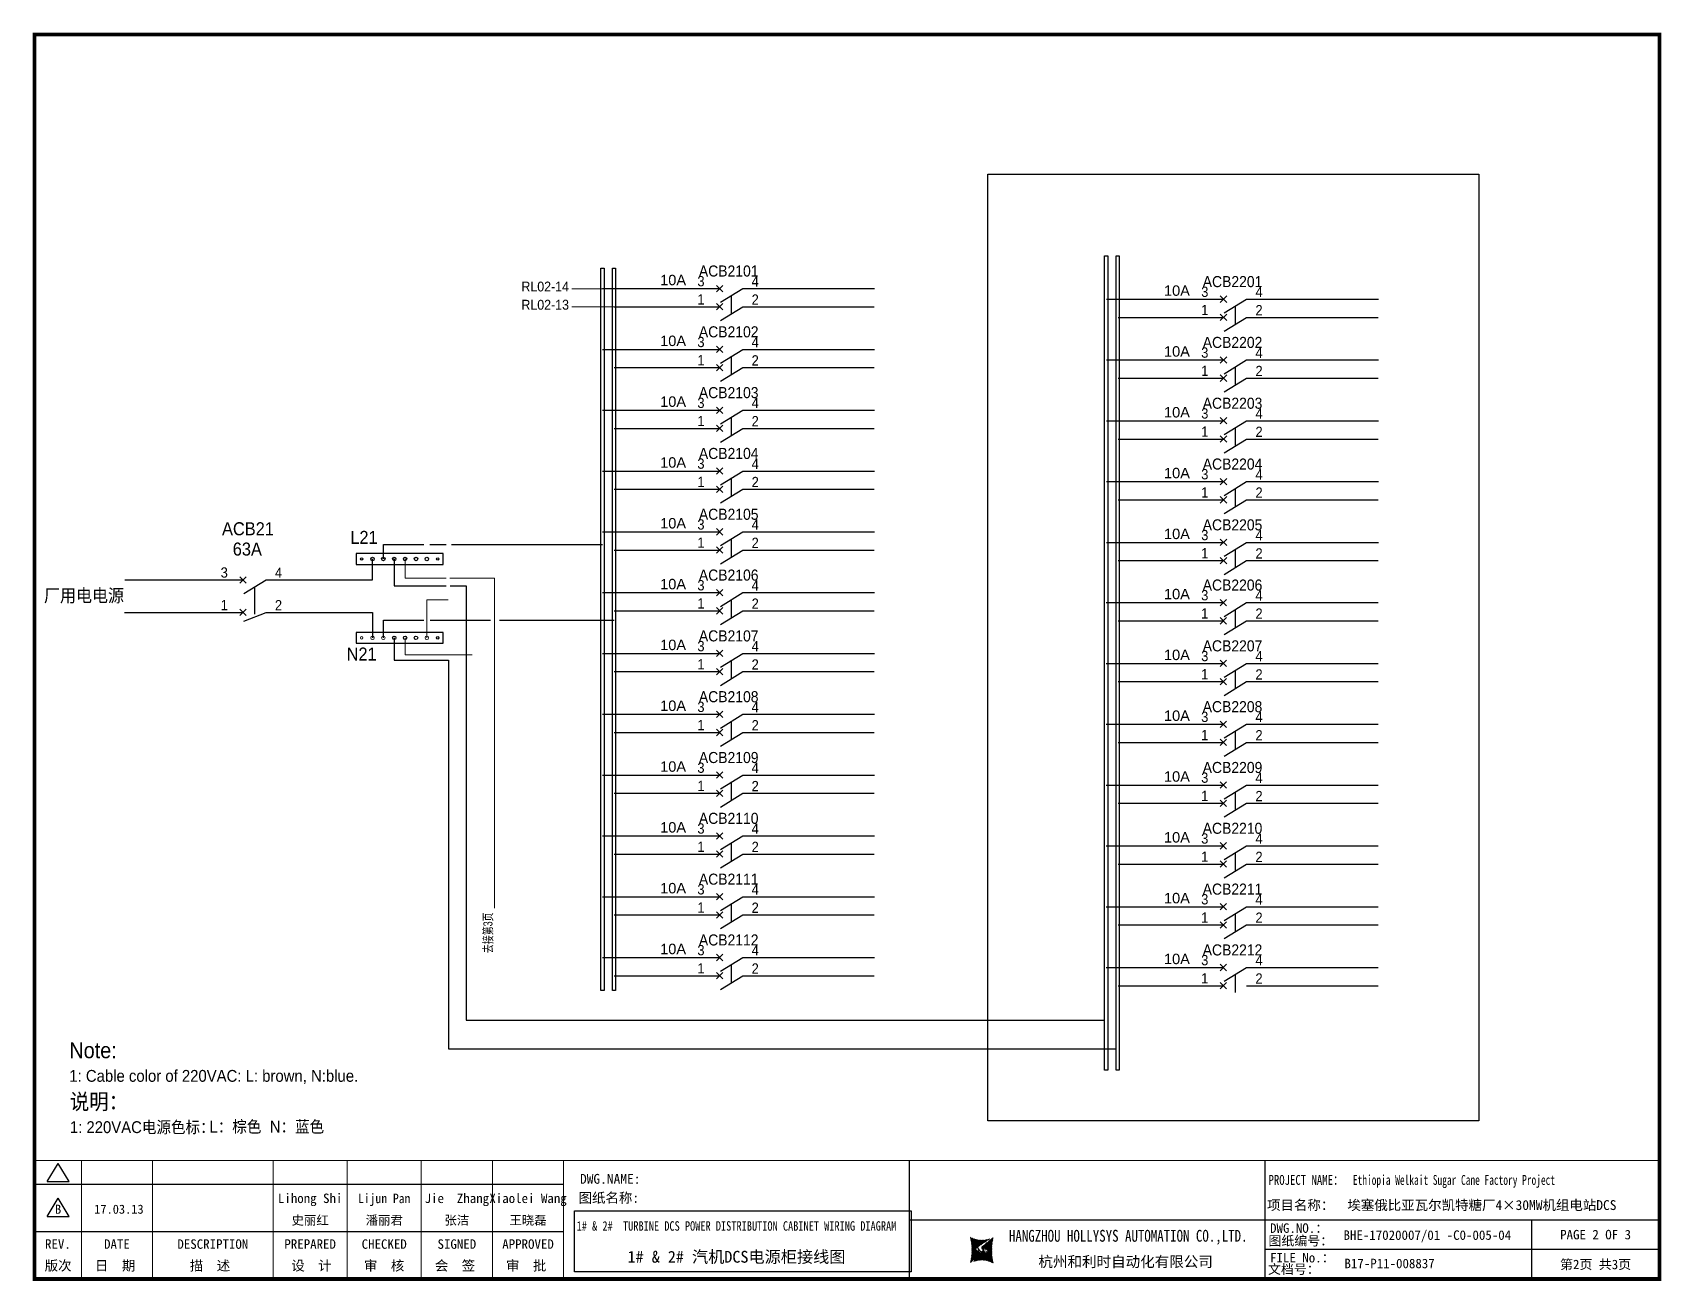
# Model space of a CAD drawing. Extents: x 81444 to 119867, y -54538 to -29386.
# Drawn here: x 96423 to 100548, y -54507 to -51344 of the extents above; entities that cross this region are included whole.
import ezdxf
from ezdxf.enums import TextEntityAlignment as Align
from ezdxf.lldxf.tags import DXFTag

# ---------------------------------------------------------------- set-up
doc = ezdxf.new("R2010")
doc.units = 0
doc.header["$LTSCALE"] = 100
doc.header["$MEASUREMENT"] = 0
for name, color, linetype in [('t', 1, 'Continuous'), ('标准图框及表格', 7, 'Continuous'), ('空气开关', 7, 'Continuous')]:
    doc.layers.add(name, color=color, linetype=linetype)
doc.layers.add('细实线', color=7, linetype='Continuous', lineweight=20)
doc.styles.add('HZ', font='arial.ttf', dxfattribs={"width": 0.7})
doc.styles.get("Standard").update_dxf_attribs({"font": ''})
doc.styles.get('Standard').set_extended_font_data('SimSun')
tags = doc.linetypes.add('CENTER', pattern=[2, 1.25, -0.25, 0.25, -0.25]).pattern_tags.tags
tags[10:11] = [DXFTag(74, 4), DXFTag(75, 0), DXFTag(340, '0'), DXFTag(46, 1.0), DXFTag(50, 0.0), DXFTag(44, 0.0), DXFTag(45, 0.0)]
tags[8:9] = [DXFTag(74, 4), DXFTag(75, 0), DXFTag(340, '0'), DXFTag(46, 1.0), DXFTag(50, 0.0), DXFTag(44, 0.0), DXFTag(45, 0.0)]
tags[6:7] = [DXFTag(74, 4), DXFTag(75, 0), DXFTag(340, '0'), DXFTag(46, 1.0), DXFTag(50, 0.0), DXFTag(44, 0.0), DXFTag(45, 0.0)]
tags[4:5] = [DXFTag(74, 4), DXFTag(75, 0), DXFTag(340, '0'), DXFTag(46, 1.0), DXFTag(50, 0.0), DXFTag(44, 0.0), DXFTag(45, 0.0)]
pattern_1 = [(45, (0, 0), (-0.736262898216564, 0.7362628982165641), [])]

msp = doc.modelspace()

# ---------------------------------------------------------------- texts
at = {"style": 'HZ', "width": 0.9}
for s, p in [('ACB21', (96902.68459232103, -52617.28011595265)), ('63A', (96929.8911169439, -52668.71289504924)), ('L21', (97227.64269745337, -52639.11289904411)), ('厂用电电源', (96451.82484518531, -52786.35207258979)), ('N21', (97218.24656045336, -52934.56920693069))]:
    msp.add_text(s, height=33, dxfattribs=at).set_placement(p)
at = {"style": 'HZ', "width": 0.7}
msp.add_text('去接第3页', height=23.1, rotation=90, dxfattribs=at).set_placement((97587.68064755974, -53675.5198584508))
at = {"color": 3, "style": 'HZ', "width": 0.9}
for s, height, p in [('Note:', 40, (96515.96252602458, -53941.52920007092)), ('1: Cable color of 220VAC: L: brown, N:blue.', 30, (96515.96252602458, -54001.27463635834)), ('说明：', 40, (96517.37997460642, -54071.41336424695)), ('说明：', 40, (96517.37997460642, -54071.41336424695)), ('1: 220VAC电源色标：', 30, (96517.37997460642, -54131.15880053438)), ('L：棕色', 30, (96871.03630746031, -54129.72717817561)), ('N：蓝色', 30, (97023.65377634813, -54129.7273407265))]:
    msp.add_text(s, height=height, dxfattribs=at).set_placement(p)
at = {"layer": '空气开关', "style": 'HZ', "width": 0.9}
for s, p in [('3', (98106.56696581455, -51986.89370972939)), ('4', (98243.97946539694, -51987.35187416232)), ('1', (98106.56696581455, -52033.00534516089)), ('2', (98243.97946539694, -52033.46350959382)), ('3', (99382.60762713755, -52013.7322673395)), ('4', (99520.02012671994, -52014.19043177243)), ('1', (99382.60762713755, -52059.843902771)), ('2', (99520.02012671994, -52060.30206720393)), ('3', (98106.56696581455, -52140.89370972939)), ('4', (98243.97946539694, -52141.35187416232)), ('3', (99382.60762713755, -52167.7322673395)), ('4', (99520.02012671994, -52168.19043177243)), ('1', (98106.56696581455, -52187.00534516089)), ('2', (98243.97946539694, -52187.46350959382)), ('1', (99382.60762713755, -52213.843902771)), ('2', (99520.02012671994, -52214.30206720393)), ('3', (98106.56696581455, -52294.89370972939)), ('4', (98243.97946539694, -52295.35187416232)), ('3', (99382.60762713755, -52321.7322673395)), ('4', (99520.02012671994, -52322.19043177243)), ('1', (98106.56696581455, -52341.00534516089)), ('2', (98243.97946539694, -52341.46350959382)), ('1', (99382.60762713755, -52367.843902771)), ('2', (99520.02012671994, -52368.30206720393)), ('3', (98106.56696581455, -52448.89370972939)), ('4', (98243.97946539694, -52449.35187416232)), ('1', (98106.56696581455, -52495.00534516089)), ('2', (98243.97946539694, -52495.46350959382)), ('3', (99382.60762713755, -52475.7322673395)), ('4', (99520.02012671994, -52476.19043177243)), ('1', (99382.60762713755, -52521.843902771)), ('2', (99520.02012671994, -52522.30206720393)), ('3', (98106.56696581455, -52602.89370972939)), ('4', (98243.97946539694, -52603.35187416232)), ('1', (98106.56696581455, -52649.00534516089)), ('2', (98243.97946539694, -52649.46350959382)), ('3', (99382.60762713755, -52629.7322673395)), ('4', (99520.02012671994, -52630.19043177243)), ('1', (99382.60762713755, -52675.843902771)), ('2', (99520.02012671994, -52676.30206720393)), ('3', (96899.27731614937, -52724.60973217282)), ('4', (97036.68981573176, -52725.06789660575)), ('3', (98106.56696581455, -52756.89370972939)), ('4', (98243.97946539694, -52757.35187416232)), ('3', (99382.52872692392, -52782.12044193772)), ('4', (99519.94122650631, -52782.57860637065)), ('1', (96899.27731614937, -52807.02136760431)), ('2', (97036.68981573176, -52807.47953203724)), ('1', (98106.56696581455, -52803.00534516089)), ('2', (98243.97946539694, -52803.46350959382)), ('1', (99382.52872692392, -52828.23207736923)), ('2', (99519.94122650631, -52828.69024180216)), ('3', (98106.56696581455, -52910.89370972942)), ('4', (98243.97946539694, -52911.35187416232)), ('3', (99382.52872692392, -52936.12044193774)), ('4', (99519.94122650631, -52936.57860637065)), ('1', (98106.56696581455, -52957.00534516089)), ('2', (98243.97946539694, -52957.46350959382)), ('1', (99382.52872692392, -52982.23207736923)), ('2', (99519.94122650631, -52982.69024180216)), ('3', (98106.56696581455, -53064.89370972942)), ('4', (98243.97946539694, -53065.35187416232)), ('1', (98106.56696581455, -53111.00534516089)), ('2', (98243.97946539694, -53111.46350959382)), ('3', (99382.52872692392, -53090.12044193774)), ('4', (99519.94122650631, -53090.57860637065)), ('1', (99382.52872692392, -53136.23207736923)), ('2', (99519.94122650631, -53136.69024180216)), ('3', (98106.56696581455, -53218.89370972942)), ('4', (98243.97946539694, -53219.35187416232)), ('1', (98106.56696581455, -53265.00534516089)), ('2', (98243.97946539694, -53265.46350959382)), ('3', (99382.52872692392, -53244.12044193774)), ('4', (99519.94122650631, -53244.57860637065)), ('1', (99382.52872692392, -53290.23207736923)), ('2', (99519.94122650631, -53290.69024180216)), ('3', (98106.56696581455, -53372.89370972942)), ('4', (98243.97946539694, -53373.35187416232)), ('3', (99382.52872692392, -53398.12044193774)), ('4', (99519.94122650631, -53398.57860637065)), ('1', (98106.56696581455, -53419.00534516089)), ('2', (98243.97946539694, -53419.46350959382)), ('1', (99382.52872692392, -53444.23207736923)), ('2', (99519.94122650631, -53444.69024180216)), ('3', (98106.56696581455, -53526.89370972942)), ('4', (98243.97946539694, -53527.35187416232)), ('3', (99382.52872692392, -53552.12044193774)), ('4', (99519.94122650631, -53552.57860637065)), ('1', (98106.56696581455, -53573.00534516089)), ('2', (98243.97946539694, -53573.46350959382)), ('1', (99382.52872692392, -53598.23207736923)), ('2', (99519.94122650631, -53598.69024180216)), ('3', (98106.56696581455, -53680.89370972942)), ('4', (98243.97946539694, -53681.35187416232)), ('1', (98106.56696581455, -53727.00534516089)), ('2', (98243.97946539694, -53727.46350959382)), ('3', (99382.52872692392, -53706.12044193774)), ('4', (99519.94122650631, -53706.57860637065)), ('1', (99382.52872692392, -53752.23207736923)), ('2', (99519.94122650631, -53752.69024180216))]:
    msp.add_text(s, height=26.00961058081033, dxfattribs=at).set_placement(p)

# ---------------------------------------------------------------- blocks, each defined once
blk = doc.blocks.new('供电端子')
at = {"style": 'HZ', "width": 0.7}
blk.add_attdef('供电端子', (0, 0), '', height=17, dxfattribs=at)
blk = doc.blocks.new('图框')
at = {"layer": '标准图框及表格'}
h = blk.add_hatch(dxfattribs=at)
h.set_pattern_fill('ANSI31', color=5, scale=8.329863809039892, style=0)
h.set_pattern_definition(pattern_1)
edge = h.paths.add_edge_path()
edge.add_arc((2399.257256036391, -2998.153851416566), 55.18534773488954, 238.1092081981581, 291.6531626184834)
edge.add_line((2419.619937407027, -3049.445018414634), (2388.525499730735, -3070.242821799802))
edge.add_arc((2238.907377712399, -3078.328790578547), 135.3602868968974, 346.3915348661821, 374.2500326978034)
edge.add_line((2370.467593623529, -3110.177132109857), (2397.50623789792, -3087.85242802291))
edge.add_line((2391.339199201146, -3080.281448750429), (2396.143986595598, -3080.898839897796))
edge.add_spline(control_points=[(2397.470018868538, -3087.887634953957), (2398.35948137939, -3087.023080631327), (2399.970992452319, -3085.456697735681), (2399.869182150054, -3081.252294174519), (2397.426500162081, -3081.012803431273), (2396.121921064187, -3080.884897048199)], knot_values=[0, 0, 0, 0, 6.844331067525468, 12.40042740766005, 18.76924275352248, 18.76924275352248, 18.76924275352248, 18.76924275352248], weights=[1, 1, 1, 1, 1, 1], degree=3, periodic=0)
edge.add_spline(control_points=[(2388.515363058686, -3070.265433304907), (2387.789374929038, -3070.86905758363), (2386.478198365832, -3071.959237952229), (2385.544096281083, -3073.38263759949), (2385.127199159644, -3074.017912079413)], knot_values=[0, 0, 0, 0, 5.253673658024614, 9.488438564008057, 9.488438564008057, 9.488438564008057, 9.488438564008057], weights=[1, 1, 1, 1, 1], degree=3, periodic=0)
edge.add_spline(control_points=[(2386.272665588534, -3072.281716856574), (2385.721471206634, -3072.905523096015), (2384.632427465753, -3074.386714445929), (2384.912828655535, -3077.72895088909), (2387.858851342782, -3079.895552619193), (2390.185443934519, -3080.145534927004), (2391.314573401905, -3080.266855002868)], knot_values=[10.66597461496156, 10.66597461496156, 10.66597461496156, 10.66597461496156, 18.97770399508879, 28.89455822145742, 41.119553648298, 52.64692538081317, 52.64692538081317, 52.64692538081317, 52.64692538081317], weights=[1, 1, 1, 1, 1, 1, 1], degree=3, periodic=0)
h = blk.add_hatch(dxfattribs=at)
h.set_pattern_fill('ANSI31', color=3, scale=8.329863809039892, style=0)
h.set_pattern_definition(pattern_1)
edge = h.paths.add_edge_path()
edge.add_line((2402.469732125144, -3075.776359090531), (2407.706041465404, -3076.440586092609))
edge.add_spline(control_points=[(2401.044493204623, -3068.769946203269), (2400.155030693568, -3069.634500525768), (2398.543519620813, -3071.200883421574), (2398.645329922932, -3075.40528698259), (2401.088011911052, -3075.644777725895), (2402.392591008975, -3075.772684108895)], knot_values=[0, 0, 0, 0, 6.844331067526932, 12.40042740766158, 18.76924275352342, 18.76924275352342, 18.76924275352342, 18.76924275352342], weights=[1, 1, 1, 1, 1, 1], degree=3, periodic=0)
edge.add_line((2428.046918449632, -3046.480449047325), (2401.008274175249, -3068.805153134272))
edge.add_spline(control_points=[(2412.625169549749, -3083.918607966574), (2413.015644598316, -3083.422785431954), (2413.86377905187, -3082.052674005965), (2413.601683417044, -3078.928630268005), (2410.655660730175, -3076.762028538062), (2408.329068138031, -3076.512046230251), (2407.199938671052, -3076.390726154226)], knot_values=[12.65408913243743, 12.65408913243743, 12.65408913243743, 12.65408913243743, 18.97770399508879, 28.89455822145742, 41.119553648298, 52.64692538081317, 52.64692538081317, 52.64692538081317, 52.64692538081317], weights=[1, 1, 1, 1, 1, 1, 1], degree=3, periodic=0)
edge.add_line((2411.626283690712, -3084.975693399283), (2412.781242849298, -3083.732051979769))
edge.add_line((2410.021343801694, -3086.399138189481), (2411.626283690712, -3084.975693399414))
edge.add_line((2378.894574665755, -3107.212562742519), (2409.989012342048, -3086.414759357351))
edge.add_arc((2399.257256036391, -3158.503729740543), 55.18534773488965, 58.10920819815809, 111.6531626184834)
edge.add_arc((2559.607134360383, -3078.328790578547), 135.360286896897, 166.3915348661823, 194.2500326978024)
at = {"color": 7}
for p, q in [((2215.642035047145, -2851.581424744189), (2215.642035047145, -3151.581424744189)), ((3115.642035047145, -2851.581424744189), (3115.642035047145, -3151.581424744189)), ((0, -2911.581424744189), (1340.158172602998, -2911.581424744189)), ((2215.642035047145, -3001.581424744189), (3115.642035047145, -3001.581424744189)), ((3115.642035047145, -3001.581424744189), (4115.642035047145, -3001.581424744189)), ((3791.785572043125, -3001.581424744189), (3791.785572043125, -3151.581424744189)), ((0, -3031.581424744189), (1340.158172602998, -3031.581424744189)), ((4115.642035047145, -3076.581424744189), (3115.642035047145, -3076.581424744189))]:
    blk.add_line(p, q, dxfattribs=at)
at = {"color": 7, "const_width": 3}
blk.add_lwpolyline([(4115.642035047145, -2851.581424744189), (0, -2851.581424744189)], dxfattribs=at)
at = {"layer": 't', "color": 7}
for p, q in [((31.94938321653171, -2904.992613363662), (59.89920926059131, -2859.122325316828)), ((87.8490353046218, -2904.992613363662), (59.89920926059131, -2859.122325316828)), ((31.94938321653171, -2904.992613363662), (87.8490353046218, -2904.992613363662)), ((31.94938321653171, -2992.977239491032), (59.89920926059131, -2947.106951444141)), ((87.8490353046218, -2992.977239491032), (59.89920926059131, -2947.106951444141)), ((31.94938321653171, -2992.977239491032), (87.8490353046218, -2992.977239491032))]:
    blk.add_line(p, q, dxfattribs=at)
at = {"layer": 't', "color": 7, "const_width": 9.61519705431492}
blk.add_lwpolyline([(4115.642035047145, -3151.581424744189), (4115.642035047145, 0), (0, 0), (0, -3151.581424744189)], close=True, dxfattribs=at)
at = {"layer": 't', "color": 7, "const_width": 2.40379926357873}
for points in [[(118.7653193609731, -2852.783324375967), (118.7653193609731, -3151.581424744189)], [(299.0502641293569, -2852.783324375967), (299.0502641293569, -3151.581424744189)], [(604.3883150879992, -2852.783324375967), (604.3883150879992, -3156.41304604568)], [(791.9882990770857, -2852.783324375967), (791.9882990770857, -3156.41304604568)], [(979.588283066143, -2852.783324375967), (979.588283066143, -3156.41304604568)], [(1159.873227834585, -2852.783324375967), (1159.873227834585, -3156.41304604568)], [(1340.158172602998, -2852.783324375967), (1340.158172602998, -3156.41304604568)]]:
    blk.add_lwpolyline(points, dxfattribs=at)
at = {"color": 7, "linetype": 'CENTER'}
for s, height, p in [('图纸编号：', 24, (3125.2212882557, -3066.664538382978)), ('杭州和利时自动化有限公司', 27, (2542.549152440595, -3121.114498389041)), ('文档号：', 24, (3124.032392707933, -3138.728717091954))]:
    blk.add_text(s, height=height, dxfattribs=at).set_placement(p)
at = {"color": 7, "flags": 8}
for tag, p, height in [('DWG.NAME:', (1381.636459220965, -2910.37952511241), 25), ('PROJECTNAME:', (3125.480185663539, -2912.807924402037), 24), ('PROJECTNAME：', (3339.10867075545, -2913.108539231762), 25), ('DWG.NO.:', (3128.186172261583, -3030.402470643486), 24), ('图纸编号', (3315.362718925957, -3052.404678158069), 24), ('FILENO.:', (3128.672545599984, -3106.104124450346), 24), ('文档号', (3317.726365529132, -3124.132485953713), 24)]:
    blk.add_attdef(tag, p, '', height=height, dxfattribs=at)
for tag, height, p in [('A', 23, (59.89920926059131, -2974.881554149018)), ('设计时间', 23, (213.8658221408186, -2974.881554149018)), ('RENLIU', 24, (698.1883070825425, -2950.380597809435)), ('SHUFENWANG', 24, (885.7882910716289, -2950.380597809435)), ('FANGHOU', 24, (1069.730755450379, -2950.380597809435)), ('DANDANLI', 24, (1250.015700218792, -2950.380597809435)), ('刘仁', 23, (698.1883070825425, -3002.188376027443)), ('王姝芬', 23, (885.7882910716289, -3002.188376027443)), ('侯方', 23, (1069.730755450379, -3002.188376027443)), ('李丹丹', 23, (1250.015700218792, -3002.188376027443)), ('#10STATIONONTROLCABINETCOVER', 30, (1777.900103825072, -3017.182374560078)), ('REV.', 24, (59.38265968048654, -3063.048954873535)), ('DATE', 24, (208.907791745165, -3063.048954873535)), ('DESCRIPTION', 24, (451.7192896086781, -3063.048954873535)), ('PREPARED', 24, (698.1883070825425, -3063.048954873535)), ('CHECKED', 24, (885.7882910716144, -3063.048954873535)), ('SIGNED', 24, (1069.730755450364, -3063.048954873535)), ('APPROVED', 24, (1250.015700218792, -3063.048954873535)), ('PAGEXOFX', 24, (3953.713803545135, -3039.081424744189)), ('图纸名称', 30, (1777.900103825072, -3094.695064044037)), ('第几页共几页', 24, (3953.713803545135, -3114.081424744189))]:
    blk.add_attdef(tag, text='', height=height, dxfattribs=at).set_placement(p, align=Align.MIDDLE)
for tag, p in [('图纸名称:', (1377.81237181677, -2965.923337057193)), ('项目名称：', (3121.562334825969, -2984.305160940257)), ('项目名称：', (3325.036680579346, -2984.305160940257))]:
    blk.add_attdef(tag, text='', height=25, dxfattribs=at).set_placement(p, align=Align.BOTTOM_LEFT)
at = {"color": 7, "width": 0.8, "flags": 8}
blk.add_attdef('HANGZHOUHOLLYSYSAUTOMATIONCO.,LTD.', text='', height=24, dxfattribs=at).set_placement((2770.082304289484, -3045.714803244191), align=Align.MIDDLE)
at = {"layer": 't', "color": 7}
for s, p in [('版次', (59.89920926059131, -3117.600441270843)), ('日  期', (204.1999693705875, -3117.600441270843)), ('描  述', (444.4895954714448, -3117.600441270843)), ('设  计', (701.4970341851513, -3117.600441270843)), ('审  核', (885.5947788425256, -3117.600441270843)), ('会  签', (1065.022933075787, -3117.600441270843)), ('审  批', (1245.3078778442, -3117.600441270843))]:
    blk.add_text(s, height=25, dxfattribs=at).set_placement(p, align=Align.MIDDLE_CENTER)
at = {"layer": '标准图框及表格', "color": 5, "style": 'HZ'}
for s, p in [('pgqh', (2373.884875617339, -3059.677228196226)), ('hollilas', (2374.051901626051, -3085.968484618272))]:
    blk.add_text(s, height=5.205656721233694, dxfattribs=at).set_placement(p)
at = {"layer": '标准图框及表格', "color": 3, "style": 'HZ'}
for s, height, p in [('auto', 8.676094535389492, (2400.907127263781, -3074.200036411981)), ('hollysys', 4.338047267694746, (2402.5381050141, -3099.731461394062))]:
    blk.add_text(s, height=height, dxfattribs=at).set_placement(p)

# ---------------------------------------------------------------- linework, layer by layer
at = {"color": 43}
for p, q in [((97866.31212036333, -51992.58867205161), (98162.97673399256, -51992.58867205161)), ((98221.53046530373, -51992.58867205161), (98555.22592744998, -51992.58867205161)), ((99142.35278168634, -52019.42722966172), (99439.01739531556, -52019.42722966172)), ((99497.57112662673, -52019.42722966172), (99831.26658877298, -52019.42722966172)), ((97866.31212036333, -52146.58867205161), (98162.97673399256, -52146.58867205161)), ((98221.53046530373, -52146.58867205161), (98555.22592744998, -52146.58867205161)), ((99142.35278168634, -52173.42722966172), (99439.01739531556, -52173.42722966172)), ((99497.57112662673, -52173.42722966172), (99831.26658877298, -52173.42722966172)), ((97866.31212036333, -52300.58867205161), (98162.97673399256, -52300.58867205161)), ((98221.53046530373, -52300.58867205161), (98555.22592744998, -52300.58867205161)), ((99142.35278168634, -52327.42722966172), (99439.01739531556, -52327.42722966172)), ((99497.57112662673, -52327.42722966172), (99831.26658877298, -52327.42722966172)), ((97866.31212036333, -52454.58867205161), (98162.97673399256, -52454.58867205161)), ((98221.53046530373, -52454.58867205161), (98555.22592744998, -52454.58867205161)), ((99142.35278168634, -52481.42722966172), (99439.01739531556, -52481.42722966172)), ((99497.57112662673, -52481.42722966172), (99831.26658877298, -52481.42722966172)), ((97866.31212036333, -52608.58867205161), (98162.97673399256, -52608.58867205161)), ((98221.53046530373, -52608.58867205161), (98555.22592744998, -52608.58867205161)), ((99142.35278168634, -52635.42722966172), (99439.01739531556, -52635.42722966172)), ((99497.57112662673, -52635.42722966172), (99831.26658877298, -52635.42722966172)), ((97283.86212036332, -52730.30469449504), (97283.86212036332, -52677.33867205161)), ((97311.36212036332, -52677.33867205161), (97311.36212036332, -52641.03867205162)), ((97311.36212036332, -52641.03867205162), (97414.21181286608, -52641.03867205162)), ((97338.86212036332, -52677.33867205161), (97338.86212036332, -52745.15734969416)), ((97429.40876109792, -52641.03867205162), (97470.3236217221, -52641.03867205162)), ((97483.57224325759, -52641.03867205162), (97866.31212036333, -52641.03867205162)), ((96656.27247069815, -52730.30469449504), (96955.68708432738, -52730.30469449504)), ((97014.24081563855, -52730.30469449504), (97283.86212036332, -52730.30469449504)), ((97338.86212036332, -52745.15734969416), (97470.3236217221, -52745.15734969416)), ((97480.8445858826, -52745.15734969416), (97520.91212036337, -52745.15734969416)), ((97520.91212036337, -52745.15734969416), (97520.91212036337, -53114.03867205162)), ((97866.31212036333, -52762.58867205161), (98162.97673399256, -52762.58867205161)), ((98221.53046530373, -52762.58867205161), (98555.22592744998, -52762.58867205161)), ((99142.27388147276, -52787.81540425994), (99438.93849510193, -52787.81540425994)), ((99497.49222641316, -52787.81540425994), (99831.18768855935, -52787.81540425994)), ((97866.31212036333, -52916.58867205161), (98162.97673399256, -52916.58867205161)), ((98221.53046530373, -52916.58867205161), (98555.22592744998, -52916.58867205161)), ((99142.27388147276, -52941.81540425994), (99438.93849510193, -52941.81540425994)), ((99497.49222641316, -52941.81540425994), (99831.18768855935, -52941.81540425994)), ((97866.31212036333, -53070.58867205161), (98162.97673399256, -53070.58867205161)), ((98221.53046530373, -53070.58867205161), (98555.22592744998, -53070.58867205161)), ((97520.91212036337, -53114.03867205162), (97520.91212036337, -53844.86141875543)), ((99142.27388147276, -53095.81540425994), (99438.93849510193, -53095.81540425994)), ((99497.49222641316, -53095.81540425994), (99831.18768855935, -53095.81540425994)), ((97866.31212036333, -53224.58867205161), (98162.97673399256, -53224.58867205161)), ((98221.53046530373, -53224.58867205161), (98555.22592744998, -53224.58867205161)), ((99142.27388147276, -53249.81540425994), (99438.93849510193, -53249.81540425994)), ((99497.49222641316, -53249.81540425994), (99831.18768855935, -53249.81540425994)), ((97866.31212036333, -53378.58867205161), (98162.97673399256, -53378.58867205161)), ((98221.53046530373, -53378.58867205161), (98555.22592744998, -53378.58867205161)), ((99142.27388147276, -53403.81540425994), (99438.93849510193, -53403.81540425994)), ((99497.49222641316, -53403.81540425994), (99831.18768855935, -53403.81540425994)), ((97866.31212036333, -53532.58867205161), (98162.97673399256, -53532.58867205161)), ((98221.53046530373, -53532.58867205161), (98555.22592744998, -53532.58867205161)), ((99142.27388147276, -53557.81540425994), (99438.93849510193, -53557.81540425994)), ((99497.49222641316, -53557.81540425994), (99831.18768855935, -53557.81540425994)), ((97866.31212036333, -53686.58867205161), (98162.97673399256, -53686.58867205161)), ((98221.53046530373, -53686.58867205161), (98555.22592744998, -53686.58867205161)), ((99142.27388147276, -53711.81540425994), (99438.93849510193, -53711.81540425994)), ((99497.49222641316, -53711.81540425994), (99831.18768855935, -53711.81540425994)), ((97520.91212036337, -53844.86141875543), (99137.95490565662, -53844.86141875543))]:
    msp.add_line(p, q, dxfattribs=at)
at = {"color": 6}
for p, q in [((98171.0686128399, -52000.68055089894), (98154.88485514522, -51984.49679320427)), ((98154.88485514522, -52000.68055089894), (98171.0686128399, -51984.49679320427)), ((98165.0587903676, -52027.37665822924), (98221.53046530373, -51992.58867205161)), ((99447.1092741629, -52027.51910850906), (99430.92551646823, -52011.33535081438)), ((99430.92551646823, -52027.51910850906), (99447.1092741629, -52011.33535081438)), ((99441.0994516906, -52054.21521583935), (99497.57112662673, -52019.42722966172)), ((98154.88485514522, -52046.79218633044), (98171.0686128399, -52030.60842863577)), ((98171.0686128399, -52046.79218633044), (98154.88485514522, -52030.60842863577)), ((98165.0587903676, -52073.48829366074), (98221.53046530373, -52038.70030748311)), ((99430.92551646823, -52073.63074394056), (99447.1092741629, -52057.44698624589)), ((99447.1092741629, -52073.63074394056), (99430.92551646823, -52057.44698624589)), ((99441.0994516906, -52100.32685127085), (99497.57112662673, -52065.53886509322)), ((98171.0686128399, -52154.68055089894), (98154.88485514522, -52138.49679320427)), ((98154.88485514522, -52154.68055089894), (98171.0686128399, -52138.49679320427)), ((98165.0587903676, -52181.37665822924), (98221.53046530373, -52146.58867205161)), ((99447.1092741629, -52181.51910850906), (99430.92551646823, -52165.33535081438)), ((99430.92551646823, -52181.51910850906), (99447.1092741629, -52165.33535081438)), ((99441.0994516906, -52208.21521583935), (99497.57112662673, -52173.42722966172)), ((98171.0686128399, -52200.79218633044), (98154.88485514522, -52184.60842863577)), ((98154.88485514522, -52200.79218633044), (98171.0686128399, -52184.60842863577)), ((98165.0587903676, -52227.48829366074), (98221.53046530373, -52192.70030748311)), ((99447.1092741629, -52227.63074394056), (99430.92551646823, -52211.44698624589)), ((99430.92551646823, -52227.63074394056), (99447.1092741629, -52211.44698624589)), ((99441.0994516906, -52254.32685127085), (99497.57112662673, -52219.53886509322)), ((98154.88485514522, -52308.68055089894), (98171.0686128399, -52292.49679320427)), ((98171.0686128399, -52308.68055089894), (98154.88485514522, -52292.49679320427)), ((98165.0587903676, -52335.37665822924), (98221.53046530373, -52300.58867205161)), ((98154.88485514522, -52354.79218633044), (98171.0686128399, -52338.60842863577)), ((98171.0686128399, -52354.79218633044), (98154.88485514522, -52338.60842863577)), ((98165.0587903676, -52381.48829366074), (98221.53046530373, -52346.70030748311)), ((99430.92551646823, -52335.51910850906), (99447.1092741629, -52319.33535081438)), ((99447.1092741629, -52335.51910850906), (99430.92551646823, -52319.33535081438)), ((99441.0994516906, -52362.21521583935), (99497.57112662673, -52327.42722966172)), ((99430.92551646823, -52381.63074394056), (99447.1092741629, -52365.44698624589)), ((99447.1092741629, -52381.63074394056), (99430.92551646823, -52365.44698624589)), ((99441.0994516906, -52408.32685127085), (99497.57112662673, -52373.53886509322)), ((98171.0686128399, -52462.68055089894), (98154.88485514522, -52446.49679320427)), ((98154.88485514522, -52462.68055089894), (98171.0686128399, -52446.49679320427)), ((98165.0587903676, -52489.37665822924), (98221.53046530373, -52454.58867205161)), ((98171.0686128399, -52508.79218633044), (98154.88485514522, -52492.60842863577)), ((98154.88485514522, -52508.79218633044), (98171.0686128399, -52492.60842863577)), ((98165.0587903676, -52535.48829366074), (98221.53046530373, -52500.70030748311)), ((99447.1092741629, -52489.51910850906), (99430.92551646823, -52473.33535081438)), ((99430.92551646823, -52489.51910850906), (99447.1092741629, -52473.33535081438)), ((99441.0994516906, -52516.21521583935), (99497.57112662673, -52481.42722966172)), ((99447.1092741629, -52535.63074394056), (99430.92551646823, -52519.44698624589)), ((99430.92551646823, -52535.63074394056), (99447.1092741629, -52519.44698624589)), ((99441.0994516906, -52562.32685127085), (99497.57112662673, -52527.53886509322)), ((98154.88485514522, -52616.68055089894), (98171.0686128399, -52600.49679320427)), ((98171.0686128399, -52616.68055089894), (98154.88485514522, -52600.49679320427)), ((98165.0587903676, -52643.37665822924), (98221.53046530373, -52608.58867205161)), ((99430.92551646823, -52643.51910850906), (99447.1092741629, -52627.33535081438)), ((99447.1092741629, -52643.51910850906), (99430.92551646823, -52627.33535081438)), ((99441.0994516906, -52670.21521583935), (99497.57112662673, -52635.42722966172)), ((98154.88485514522, -52662.79218633044), (98171.0686128399, -52646.60842863577)), ((98171.0686128399, -52662.79218633044), (98154.88485514522, -52646.60842863577)), ((98165.0587903676, -52689.48829366074), (98221.53046530373, -52654.70030748311)), ((99430.92551646823, -52689.63074394056), (99447.1092741629, -52673.44698624589)), ((99447.1092741629, -52689.63074394056), (99430.92551646823, -52673.44698624589)), ((99441.0994516906, -52716.32685127085), (99497.57112662673, -52681.53886509322)), ((98171.0686128399, -52770.68055089894), (98154.88485514522, -52754.49679320427)), ((98154.88485514522, -52770.68055089894), (98171.0686128399, -52754.49679320427)), ((98171.0686128399, -52816.79218633044), (98154.88485514522, -52800.60842863577)), ((98154.88485514522, -52816.79218633044), (98171.0686128399, -52800.60842863577)), ((98165.0587903676, -52797.37665822924), (98221.53046530373, -52762.58867205161)), ((99447.03037394927, -52795.90728310728), (99430.8466162546, -52779.72352541261)), ((99430.8466162546, -52795.90728310728), (99447.03037394927, -52779.72352541261)), ((99441.02055147698, -52822.60339043757), (99497.49222641316, -52787.81540425994)), ((98165.0587903676, -52843.48829366074), (98221.53046530373, -52808.70030748311)), ((99447.03037394927, -52842.01891853878), (99430.8466162546, -52825.83516084411)), ((99430.8466162546, -52842.01891853878), (99447.03037394927, -52825.83516084411)), ((99441.02055147698, -52868.71502586906), (99497.49222641316, -52833.92703969144)), ((98171.0686128399, -52924.68055089894), (98154.88485514522, -52908.49679320427)), ((98154.88485514522, -52924.68055089894), (98171.0686128399, -52908.49679320427)), ((98165.0587903676, -52951.37665822924), (98221.53046530373, -52916.58867205161)), ((98171.0686128399, -52970.79218633044), (98154.88485514522, -52954.60842863577)), ((98154.88485514522, -52970.79218633044), (98171.0686128399, -52954.60842863577)), ((98165.0587903676, -52997.48829366074), (98221.53046530373, -52962.70030748311)), ((99447.03037394927, -52949.90728310728), (99430.8466162546, -52933.72352541261)), ((99430.8466162546, -52949.90728310728), (99447.03037394927, -52933.72352541261)), ((99441.02055147698, -52976.60339043757), (99497.49222641316, -52941.81540425994)), ((99447.03037394927, -52996.01891853878), (99430.8466162546, -52979.83516084411)), ((99430.8466162546, -52996.01891853878), (99447.03037394927, -52979.83516084411)), ((99441.02055147698, -53022.71502586906), (99497.49222641316, -52987.92703969144)), ((98154.88485514522, -53078.68055089894), (98171.0686128399, -53062.49679320427)), ((98171.0686128399, -53078.68055089894), (98154.88485514522, -53062.49679320427)), ((98165.0587903676, -53105.37665822924), (98221.53046530373, -53070.58867205161)), ((99430.8466162546, -53103.90728310728), (99447.03037394927, -53087.72352541261)), ((99447.03037394927, -53103.90728310728), (99430.8466162546, -53087.72352541261)), ((98154.88485514522, -53124.79218633044), (98171.0686128399, -53108.60842863577)), ((98171.0686128399, -53124.79218633044), (98154.88485514522, -53108.60842863577)), ((98165.0587903676, -53151.48829366074), (98221.53046530373, -53116.70030748311)), ((99441.02055147698, -53130.60339043757), (99497.49222641316, -53095.81540425994)), ((99430.8466162546, -53150.01891853878), (99447.03037394927, -53133.83516084411)), ((99447.03037394927, -53150.01891853878), (99430.8466162546, -53133.83516084411)), ((99441.02055147698, -53176.71502586906), (99497.49222641316, -53141.92703969144)), ((98171.0686128399, -53232.68055089894), (98154.88485514522, -53216.49679320427)), ((98154.88485514522, -53232.68055089894), (98171.0686128399, -53216.49679320427)), ((98165.0587903676, -53259.37665822924), (98221.53046530373, -53224.58867205161)), ((99447.03037394927, -53257.90728310728), (99430.8466162546, -53241.72352541261)), ((99430.8466162546, -53257.90728310728), (99447.03037394927, -53241.72352541261)), ((99441.02055147698, -53284.60339043757), (99497.49222641316, -53249.81540425994)), ((98171.0686128399, -53278.79218633044), (98154.88485514522, -53262.60842863577)), ((98154.88485514522, -53278.79218633044), (98171.0686128399, -53262.60842863577)), ((98165.0587903676, -53305.48829366074), (98221.53046530373, -53270.70030748311)), ((99447.03037394927, -53304.01891853878), (99430.8466162546, -53287.83516084411)), ((99430.8466162546, -53304.01891853878), (99447.03037394927, -53287.83516084411)), ((99441.02055147698, -53330.71502586906), (99497.49222641316, -53295.92703969144)), ((98171.0686128399, -53386.68055089894), (98154.88485514522, -53370.49679320427)), ((98154.88485514522, -53386.68055089894), (98171.0686128399, -53370.49679320427)), ((98165.0587903676, -53413.37665822924), (98221.53046530373, -53378.58867205161)), ((98171.0686128399, -53432.79218633044), (98154.88485514522, -53416.60842863577)), ((98154.88485514522, -53432.79218633044), (98171.0686128399, -53416.60842863577)), ((99447.03037394927, -53411.90728310728), (99430.8466162546, -53395.72352541261)), ((99430.8466162546, -53411.90728310728), (99447.03037394927, -53395.72352541261)), ((99441.02055147698, -53438.60339043757), (99497.49222641316, -53403.81540425994)), ((98165.0587903676, -53459.48829366074), (98221.53046530373, -53424.70030748311)), ((99447.03037394927, -53458.01891853878), (99430.8466162546, -53441.83516084411)), ((99430.8466162546, -53458.01891853878), (99447.03037394927, -53441.83516084411)), ((99441.02055147698, -53484.71502586906), (99497.49222641316, -53449.92703969144)), ((98171.0686128399, -53540.68055089894), (98154.88485514522, -53524.49679320427)), ((98154.88485514522, -53540.68055089894), (98171.0686128399, -53524.49679320427)), ((98165.0587903676, -53567.37665822924), (98221.53046530373, -53532.58867205161)), ((98171.0686128399, -53586.79218633044), (98154.88485514522, -53570.60842863577)), ((98154.88485514522, -53586.79218633044), (98171.0686128399, -53570.60842863577)), ((98165.0587903676, -53613.48829366074), (98221.53046530373, -53578.70030748311)), ((99447.03037394927, -53565.90728310728), (99430.8466162546, -53549.72352541261)), ((99430.8466162546, -53565.90728310728), (99447.03037394927, -53549.72352541261)), ((99441.02055147698, -53592.60339043757), (99497.49222641316, -53557.81540425994)), ((99447.03037394927, -53612.01891853878), (99430.8466162546, -53595.83516084411)), ((99430.8466162546, -53612.01891853878), (99447.03037394927, -53595.83516084411)), ((99441.02055147698, -53638.71502586906), (99497.49222641316, -53603.92703969144)), ((98154.88485514522, -53694.68055089894), (98171.0686128399, -53678.49679320427)), ((98171.0686128399, -53694.68055089894), (98154.88485514522, -53678.49679320427)), ((98165.0587903676, -53721.37665822924), (98221.53046530373, -53686.58867205161)), ((99430.8466162546, -53719.90728310728), (99447.03037394927, -53703.72352541261)), ((99447.03037394927, -53719.90728310728), (99430.8466162546, -53703.72352541261)), ((98154.88485514522, -53740.79218633044), (98171.0686128399, -53724.60842863577)), ((98171.0686128399, -53740.79218633044), (98154.88485514522, -53724.60842863577)), ((98165.0587903676, -53767.48829366074), (98221.53046530373, -53732.70030748311)), ((99430.8466162546, -53766.01891853878), (99447.03037394927, -53749.83516084411)), ((99447.03037394927, -53766.01891853878), (99430.8466162546, -53749.83516084411)), ((99441.02055147698, -53746.60339043757), (99497.49222641316, -53711.81540425994))]:
    msp.add_line(p, q, dxfattribs=at)
at = {"color": 5}
for p, q in [((97896.01212036335, -52038.70030748311), (98162.97673399256, -52038.70030748311)), ((98221.53046530373, -52038.70030748311), (98554.63627778481, -52038.70030748311)), ((99172.05278168635, -52065.53886509322), (99439.01739531556, -52065.53886509322)), ((99497.57112662673, -52065.53886509322), (99830.67693910781, -52065.53886509322)), ((97896.01212036335, -52192.70030748311), (98162.97673399256, -52192.70030748311)), ((98221.53046530373, -52192.70030748311), (98554.63627778481, -52192.70030748311)), ((99172.05278168635, -52219.53886509322), (99439.01739531556, -52219.53886509322)), ((99497.57112662673, -52219.53886509322), (99830.67693910781, -52219.53886509322)), ((97896.01212036335, -52346.70030748311), (98162.97673399256, -52346.70030748311)), ((98221.53046530373, -52346.70030748311), (98554.63627778481, -52346.70030748311)), ((99172.05278168635, -52373.53886509322), (99439.01739531556, -52373.53886509322)), ((99497.57112662673, -52373.53886509322), (99830.67693910781, -52373.53886509322)), ((97896.01212036335, -52500.70030748311), (98162.97673399256, -52500.70030748311)), ((98221.53046530373, -52500.70030748311), (98554.63627778481, -52500.70030748311)), ((99172.05278168635, -52527.53886509322), (99439.01739531556, -52527.53886509322)), ((99497.57112662673, -52527.53886509322), (99830.67693910781, -52527.53886509322)), ((97896.01212036335, -52654.70030748311), (98162.97673399256, -52654.70030748311)), ((98221.53046530373, -52654.70030748311), (98554.63627778481, -52654.70030748311)), ((99172.05278168635, -52681.53886509322), (99439.01739531556, -52681.53886509322)), ((99497.57112662673, -52681.53886509322), (99830.67693910781, -52681.53886509322)), ((96656.09950615313, -52812.71632992653), (96955.68708432738, -52812.71632992653)), ((97014.24081563855, -52812.71632992653), (97283.86212036332, -52812.71632992653)), ((97283.86212036332, -52812.71632992653), (97283.86212036332, -52876.98867205163)), ((97311.36212036332, -52876.98867205163), (97311.36212036332, -52832.43867205161)), ((97311.36212036332, -52832.43867205161), (97414.19622625252, -52832.43867205161)), ((97429.78283982362, -52832.43867205161), (97529.71212036336, -52832.43867205161)), ((97529.71212036336, -52832.43867205161), (97582.74275085916, -52832.43867205161)), ((97605.41418878081, -52832.43867205161), (97638.50352223257, -52832.43867205161)), ((97638.50352223257, -52832.43867205161), (97896.01212036335, -52832.43867205161)), ((97896.01212036335, -52808.70030748311), (98162.97673399256, -52808.70030748311)), ((98221.53046530373, -52808.70030748311), (98554.63627778481, -52808.70030748311)), ((99171.97388147278, -52833.92703969144), (99438.93849510193, -52833.92703969144)), ((99497.49222641316, -52833.92703969144), (99830.59803889418, -52833.92703969144)), ((97338.86212036332, -52876.98867205163), (97338.86212036332, -52933.31099324772)), ((97338.86212036332, -52933.31099324772), (97476.36212036332, -52933.31099324772)), ((97476.36212036332, -52933.31099324772), (97476.36212036332, -53113.48867205163)), ((97896.01212036335, -52962.70030748311), (98162.97673399256, -52962.70030748311)), ((98221.53046530373, -52962.70030748311), (98554.63627778481, -52962.70030748311)), ((99171.97388147278, -52987.92703969144), (99438.93849510193, -52987.92703969144)), ((99497.49222641316, -52987.92703969144), (99830.59803889418, -52987.92703969144)), ((97476.36212036332, -53113.48867205163), (97476.36212036332, -53917.5594098299)), ((97896.01212036335, -53116.70030748311), (98162.97673399256, -53116.70030748311)), ((98221.53046530373, -53116.70030748311), (98554.63627778481, -53116.70030748311)), ((99171.97388147278, -53141.92703969144), (99438.93849510193, -53141.92703969144)), ((99497.49222641316, -53141.92703969144), (99830.59803889418, -53141.92703969144)), ((97896.01212036335, -53270.70030748311), (98162.97673399256, -53270.70030748311)), ((98221.53046530373, -53270.70030748311), (98554.63627778481, -53270.70030748311)), ((99171.97388147278, -53295.92703969144), (99438.93849510193, -53295.92703969144)), ((99497.49222641316, -53295.92703969144), (99830.59803889418, -53295.92703969144)), ((97896.01212036335, -53424.70030748311), (98162.97673399256, -53424.70030748311)), ((98221.53046530373, -53424.70030748311), (98554.63627778481, -53424.70030748311)), ((99171.97388147278, -53449.92703969144), (99438.93849510193, -53449.92703969144)), ((99497.49222641316, -53449.92703969144), (99830.59803889418, -53449.92703969144)), ((97896.01212036335, -53578.70030748311), (98162.97673399256, -53578.70030748311)), ((98221.53046530373, -53578.70030748311), (98554.63627778481, -53578.70030748311)), ((99171.97388147278, -53603.92703969144), (99438.93849510193, -53603.92703969144)), ((99497.49222641316, -53603.92703969144), (99830.59803889418, -53603.92703969144)), ((97896.01212036335, -53732.70030748311), (98162.97673399256, -53732.70030748311)), ((98221.53046530373, -53732.70030748311), (98554.63627778481, -53732.70030748311)), ((99171.97388147278, -53757.92703969144), (99438.93849510193, -53757.92703969144)), ((99497.49222641316, -53757.92703969144), (99830.59803889418, -53757.92703969144)), ((97476.36212036332, -53917.5594098299), (99167.70684358441, -53917.5594098299))]:
    msp.add_line(p, q, dxfattribs=at)
for p, q in [((96963.77896317471, -52738.39657334238), (96947.59520548004, -52722.2128156477)), ((96947.59520548004, -52738.39657334238), (96963.77896317471, -52722.2128156477)), ((96957.76914070242, -52765.09268067267), (97014.24081563855, -52730.30469449504)), ((96947.59520548004, -52820.80820877387), (96963.77896317471, -52804.62445107919)), ((96963.77896317471, -52820.80820877387), (96947.59520548004, -52804.62445107919)), ((96957.76914070242, -52834.85431610417), (97014.24081563855, -52812.71632992653))]:
    msp.add_line(p, q)
at = {"color": 1}
for points in [[(98842.42718737932, -51703.02764644446), (100086.096125423, -51703.02764644446), (100086.096125423, -54100.17704120443), (98842.42718737932, -54100.17704120443)], [(97795.22250353255, -54327.83373982836), (98647.73958353158, -54327.83373982836), (98647.73958353158, -54482.78803221755), (97795.22250353255, -54482.78803221755)]]:
    msp.add_lwpolyline(points, close=True, dxfattribs=at)
at = {"color": 43}
for points in [[(99145.79219198028, -51909.93865538688), (99145.79219198028, -53971.70300174827), (99137.95490565662, -53971.70300174827), (99137.95490565662, -51909.93865538688)], [(97870.29940668702, -51940.88867205162), (97870.29940668702, -53769.71664948569), (97862.46212036336, -53769.71664948569), (97862.46212036336, -51940.88867205162)], [(97242.61212036332, -52691.08867205161), (97462.61212036332, -52691.08867205161), (97462.61212036332, -52663.58867205161), (97242.61212036332, -52663.58867205161)]]:
    msp.add_lwpolyline(points, close=True, dxfattribs=at)
at = {"color": 5}
for points in [[(99174.94219198024, -51909.93865538688), (99174.94219198024, -53971.70300174827), (99167.10490565658, -53971.70300174827), (99167.10490565658, -51909.93865538688)], [(97899.44940668698, -51940.88867205162), (97899.44940668698, -53769.71664948569), (97891.61212036332, -53769.71664948569), (97891.61212036332, -51940.88867205162)], [(97242.61212036332, -52890.73867205163), (97462.61212036332, -52890.73867205163), (97462.61212036332, -52863.23867205163), (97242.61212036332, -52863.23867205163)]]:
    msp.add_lwpolyline(points, close=True, dxfattribs=at)
for centre, radius in [((97256.36212036332, -52677.33867205161), 3.3), ((97283.86212036332, -52677.33867205161), 4.4), ((97311.36212036332, -52677.33867205161), 4.4), ((97338.86212036332, -52677.33867205161), 4.4), ((97366.36212036332, -52677.33867205161), 4.4), ((97393.86212036332, -52677.33867205161), 4.4), ((97421.36212036332, -52677.33867205161), 4.4), ((97448.86212036332, -52677.33867205161), 3.3), ((97338.86212036332, -52876.98867205163), 4.4), ((97366.36212036332, -52876.98867205163), 4.4), ((97393.86212036332, -52876.98867205163), 4.4), ((97448.86212036332, -52876.98867205163), 3.3)]:
    msp.add_circle(centre, radius)
at = {"lineweight": 20}
for centre, radius in [((97256.36212036332, -52876.98867205163), 3.3), ((97283.86212036332, -52876.98867205163), 4.4), ((97311.36212036332, -52876.98867205163), 4.4), ((97421.36212036332, -52876.98867205163), 4.4)]:
    msp.add_circle(centre, radius, dxfattribs=at)
at = {"layer": '空气开关', "color": 6}
for p, q in [((98193.29462783567, -52056.09430057191), (98193.29462783567, -52009.98266514044)), ((99469.33528915867, -52082.93285818202), (99469.33528915867, -52036.82122275055)), ((98193.29462783567, -52210.09430057191), (98193.29462783567, -52163.98266514044)), ((99469.33528915867, -52236.93285818202), (99469.33528915867, -52190.82122275055)), ((98193.29462783567, -52364.09430057191), (98193.29462783567, -52317.98266514044)), ((99469.33528915867, -52390.93285818202), (99469.33528915867, -52344.82122275055)), ((98193.29462783567, -52518.09430057191), (98193.29462783567, -52471.98266514044)), ((99469.33528915867, -52544.93285818202), (99469.33528915867, -52498.82122275055)), ((98193.29462783567, -52672.09430057191), (98193.29462783567, -52625.98266514044)), ((99469.33528915867, -52698.93285818202), (99469.33528915867, -52652.82122275055)), ((98193.29462783567, -52826.09430057191), (98193.29462783567, -52779.98266514044)), ((99469.2563889451, -52851.32103278024), (99469.2563889451, -52805.20939734877)), ((98193.29462783567, -52980.09430057191), (98193.29462783567, -52933.98266514044)), ((99469.2563889451, -53005.32103278024), (99469.2563889451, -52959.20939734877)), ((98193.29462783567, -53134.09430057191), (98193.29462783567, -53087.98266514044)), ((99469.2563889451, -53159.32103278024), (99469.2563889451, -53113.20939734877)), ((98193.29462783567, -53288.09430057191), (98193.29462783567, -53241.98266514044)), ((99469.2563889451, -53313.32103278024), (99469.2563889451, -53267.20939734877)), ((98193.29462783567, -53442.09430057191), (98193.29462783567, -53395.98266514044)), ((99469.2563889451, -53467.32103278024), (99469.2563889451, -53421.20939734877)), ((98193.29462783567, -53596.09430057191), (98193.29462783567, -53549.98266514044)), ((99469.2563889451, -53621.32103278024), (99469.2563889451, -53575.20939734877)), ((98193.29462783567, -53750.09430057191), (98193.29462783567, -53703.98266514044)), ((99469.2563889451, -53775.32103278024), (99469.2563889451, -53729.20939734877))]:
    msp.add_line(p, q, dxfattribs=at)
at = {"layer": '空气开关'}
msp.add_line((96986.00497817049, -52817.46032301537), (96986.00497817049, -52747.69868758387), dxfattribs=at)
at = {"layer": '细实线', "color": 43}
for p, q in [((97867.18348444246, -51992.85156504831), (97788.97328956985, -51992.85156504831)), ((97366.36212036332, -52677.33867205161), (97366.36212036332, -52726.19062405415)), ((97366.36212036332, -52726.19062405415), (97470.71328706142, -52726.19062405415)), ((97479.74147432279, -52726.19062405415), (97593.12082828219, -52726.19062405415)), ((97593.12082828219, -52726.19062405415), (97593.12082828219, -53561.58051373013))]:
    msp.add_line(p, q, dxfattribs=at)
at = {"layer": '细实线', "color": 5}
for p, q in [((97896.88348444247, -52038.96320047981), (97788.97328956985, -52038.96320047981)), ((97421.36212036332, -52876.98867205163), (97421.36212036332, -52780.96812696632)), ((97421.36212036332, -52780.96812696632), (97475.69788608146, -52780.96812696632)), ((97366.36212036332, -52876.98867205163), (97366.36212036332, -52920.20268480368)), ((97366.36212036332, -52920.20268480368), (97535.8551080115, -52920.20268480369))]:
    msp.add_line(p, q, dxfattribs=at)

# ---------------------------------------------------------------- block references
at = {"color": 1}
ref = msp.add_blockref('图框', (96427.72643411068, -51349.15845139102), dxfattribs=at)
ref.add_attrib('第几页共几页', '第2页 共3页', dxfattribs={"color": 7, "height": 24, "flags": 8}).set_placement((100381.4402376558, -54463.23987613521), align=Align.MIDDLE)
ref.add_attrib('图纸编号', 'BHE-17020007/01 -C0-005-04', (99743.08915303664, -54401.56312954909), dxfattribs={"color": 7, "height": 24, "flags": 8})
ref.add_attrib('文档号', 'B17-P11-008837', (99745.4527996398, -54473.29093734473), dxfattribs={"color": 7, "height": 24, "flags": 8})
ref.add_attrib('图纸名称', '1# & 2# 汽机DCS电源柜接线图', dxfattribs={"color": 7, "height": 30, "flags": 8}).set_placement((98205.62653793576, -54443.85351543506), align=Align.MIDDLE)
ref.add_attrib('刘仁', '史丽红', dxfattribs={"color": 7, "height": 23, "flags": 8}).set_placement((97125.91474119322, -54351.34682741846), align=Align.MIDDLE)
ref.add_attrib('王姝芬', '潘丽君', dxfattribs={"color": 7, "height": 23, "flags": 8}).set_placement((97313.51472518231, -54351.34682741846), align=Align.MIDDLE)
ref.add_attrib('侯方', '张洁', dxfattribs={"color": 7, "height": 23, "flags": 8}).set_placement((97497.45718956106, -54351.34682741846), align=Align.MIDDLE)
ref.add_attrib('李丹丹', '王晓磊', dxfattribs={"color": 7, "height": 23, "flags": 8}).set_placement((97677.74213432947, -54351.34682741846), align=Align.MIDDLE)
ref.add_attrib('设计时间', '17.03.13', dxfattribs={"color": 7, "height": 23, "flags": 8}).set_placement((96641.5922562515, -54324.04000554004), align=Align.MIDDLE)
ref.add_attrib('A', 'B', dxfattribs={"color": 7, "height": 23, "flags": 8}).set_placement((96487.62564337127, -54324.04000554004), align=Align.MIDDLE)
ref.add_attrib('REV.', 'REV.', dxfattribs={"color": 7, "height": 24, "flags": 8}).set_placement((96487.10909379118, -54412.20740626456), align=Align.MIDDLE)
ref.add_attrib('DATE', 'DATE', dxfattribs={"color": 7, "height": 24, "flags": 8}).set_placement((96636.63422585583, -54412.20740626456), align=Align.MIDDLE)
ref.add_attrib('DESCRIBE', 'DESCRIPTION', dxfattribs={"color": 7, "height": 24, "flags": 8}).set_placement((96879.44572371936, -54412.20740626456), align=Align.MIDDLE)
ref.add_attrib('PREPARE', 'PREPARED', dxfattribs={"color": 7, "height": 24, "flags": 8}).set_placement((97125.91474119322, -54412.20740626456), align=Align.MIDDLE)
ref.add_attrib('VERIFY', 'CHECKED', dxfattribs={"color": 7, "height": 24, "flags": 8}).set_placement((97313.51472518228, -54412.20740626456), align=Align.MIDDLE)
ref.add_attrib('SIGN', 'SIGNED', dxfattribs={"color": 7, "height": 24, "flags": 8}).set_placement((97497.45718956106, -54412.20740626456), align=Align.MIDDLE)
ref.add_attrib('APPROVER', 'APPROVED', dxfattribs={"color": 7, "height": 24, "flags": 8}).set_placement((97677.74213432947, -54412.20740626456), align=Align.MIDDLE)
ref.add_attrib('RENLIU', 'Lihong Shi', dxfattribs={"color": 7, "height": 24, "flags": 8}).set_placement((97125.91474119322, -54299.53904920046), align=Align.MIDDLE)
ref.add_attrib('SHUFENWANG', 'Lijun Pan', dxfattribs={"color": 7, "height": 24, "width": 0.9, "flags": 8}).set_placement((97313.51472518231, -54299.53904920046), align=Align.MIDDLE)
ref.add_attrib('FANGHOU', 'Jie  Zhang', dxfattribs={"color": 7, "height": 24, "flags": 8}).set_placement((97497.45718956106, -54299.53904920046), align=Align.MIDDLE)
ref.add_attrib('DANDANLI', 'Xiaolei Wang', dxfattribs={"color": 7, "height": 24, "flags": 8}).set_placement((97677.74213432947, -54299.53904920046), align=Align.MIDDLE)
ref.add_attrib('DWG.NAME:', 'DWG.NAME:', (97809.36289333164, -54259.53797650343), dxfattribs={"color": 7, "height": 25, "flags": 8})
ref.add_attrib('#10STATIONONTROLCABINETCOVER', '1# & 2#  TURBINE DCS POWER DISTRIBUTION CABINET WIRING DIAGRAM', dxfattribs={"color": 7, "height": 24, "width": 0.8, "flags": 8}).set_placement((98205.62653793576, -54366.3408259511), align=Align.MIDDLE)
ref.add_attrib('图纸名称:', '图纸名称:', dxfattribs={"color": 7, "height": 25, "flags": 8}).set_placement((97805.53880592746, -54315.08178844822), align=Align.BOTTOM_LEFT)
ref.add_attrib('HANGZHOUHOLLYSYSAUTOMATIONCO.,LTD', 'HANGZHOU HOLLYSYS AUTOMATION CO.,LTD.', dxfattribs={"color": 7, "height": 30, "width": 0.8, "flags": 8}).set_placement((99197.80873840016, -54394.87325463521), align=Align.MIDDLE)
ref.add_attrib('PROJECTNAME：', 'PROJECT NAME：', (99553.11285634084, -54262.26699062278), dxfattribs={"color": 7, "height": 25, "width": 0.8, "flags": 8})
ref.add_attrib('项目名称：', '项目名称：', dxfattribs={"color": 7, "height": 25, "flags": 8}).set_placement((99549.28876893666, -54333.46361233128), align=Align.BOTTOM_LEFT)
ref.add_attrib('PROJECTNAME：', 'Ethiopia Welkait Sugar Cane Factory Project', (99766.83510486614, -54262.26699062278), dxfattribs={"color": 7, "height": 25, "width": 0.7, "flags": 8})
ref.add_attrib('项目名称：', '埃塞俄比亚瓦尔凯特糖厂4×30MW机组电站DCS', dxfattribs={"color": 7, "height": 25, "flags": 8}).set_placement((99752.76311469004, -54333.46361233128), align=Align.BOTTOM_LEFT)
ref.add_attrib('PAGEXOFX', 'PAGE 2 OF 3', dxfattribs={"color": 7, "height": 24, "flags": 8}).set_placement((100381.4402376558, -54388.23987613521), align=Align.MIDDLE)
ref.add_attrib('DWG.NO.：', 'DWG.NO.：', (99557.10148273066, -54383.74699769054), dxfattribs={"color": 7, "height": 24, "flags": 8})
ref.add_attrib('FILENO.：', 'FILE No.：', (99557.10148273066, -54458.74699769054), dxfattribs={"color": 7, "height": 24, "flags": 8})
ref = msp.add_blockref('供电端子', (98185.96467921555, -51962.12051548078), dxfattribs=dict(xscale=0.9349999999976717, yscale=0.9349999999976717))
ref.add_attrib('供电端子', 'ACB2101', dxfattribs={"height": 28.05, "style": 'HZ', "width": 0.9}).set_placement((98185.96467921555, -51962.12051548078), align=Align.CENTER)
ref = msp.add_blockref('供电端子', (97660.92328956984, -51999.95011941679), dxfattribs=dict(xscale=0.9349999999976717, yscale=0.9349999999976717))
ref.add_attrib('供电端子', 'RL02-14', (97660.92328956984, -51999.95011941679), dxfattribs={"height": 25, "style": 'HZ', "width": 0.9})
ref = msp.add_blockref('供电端子', (98045.16467921557, -51984.12051548078), dxfattribs=dict(xscale=0.9349999999976717, yscale=0.9349999999976717))
ref.add_attrib('供电端子', '10A', dxfattribs={"height": 26.4, "style": 'HZ'}).set_placement((98045.16467921557, -51984.12051548078), align=Align.CENTER)
ref = msp.add_blockref('供电端子', (99462.00534053856, -51988.95907309089), dxfattribs=dict(xscale=0.9349999999976717, yscale=0.9349999999976717))
ref.add_attrib('供电端子', 'ACB2201', dxfattribs={"height": 28.05, "style": 'HZ', "width": 0.9}).set_placement((99462.00534053856, -51988.95907309089), align=Align.CENTER)
ref = msp.add_blockref('供电端子', (99321.20534053857, -52010.95907309089), dxfattribs=dict(xscale=0.9349999999976717, yscale=0.9349999999976717))
ref.add_attrib('供电端子', '10A', dxfattribs={"height": 26.4, "style": 'HZ'}).set_placement((99321.20534053857, -52010.95907309089), align=Align.CENTER)
ref = msp.add_blockref('供电端子', (97660.92328956984, -52046.06175484829), dxfattribs=dict(xscale=0.9349999999976717, yscale=0.9349999999976717))
ref.add_attrib('供电端子', 'RL02-13', (97660.92328956984, -52046.06175484829), dxfattribs={"height": 25, "style": 'HZ', "width": 0.9})
ref = msp.add_blockref('供电端子', (98185.96467921555, -52116.12051548078), dxfattribs=dict(xscale=0.9349999999976717, yscale=0.9349999999976717))
ref.add_attrib('供电端子', 'ACB2102', dxfattribs={"height": 28.05, "style": 'HZ', "width": 0.9}).set_placement((98185.96467921555, -52116.12051548078), align=Align.CENTER)
ref = msp.add_blockref('供电端子', (98045.16467921557, -52138.12051548078), dxfattribs=dict(xscale=0.9349999999976717, yscale=0.9349999999976717))
ref.add_attrib('供电端子', '10A', dxfattribs={"height": 26.4, "style": 'HZ'}).set_placement((98045.16467921557, -52138.12051548078), align=Align.CENTER)
ref = msp.add_blockref('供电端子', (99321.20534053857, -52164.95907309089), dxfattribs=dict(xscale=0.9349999999976717, yscale=0.9349999999976717))
ref.add_attrib('供电端子', '10A', dxfattribs={"height": 26.4, "style": 'HZ'}).set_placement((99321.20534053857, -52164.95907309089), align=Align.CENTER)
ref = msp.add_blockref('供电端子', (99462.00534053856, -52142.95907309089), dxfattribs=dict(xscale=0.9349999999976717, yscale=0.9349999999976717))
ref.add_attrib('供电端子', 'ACB2202', dxfattribs={"height": 28.05, "style": 'HZ', "width": 0.9}).set_placement((99462.00534053856, -52142.95907309089), align=Align.CENTER)
ref = msp.add_blockref('供电端子', (98045.16467921557, -52292.12051548078), dxfattribs=dict(xscale=0.9349999999976717, yscale=0.9349999999976717))
ref.add_attrib('供电端子', '10A', dxfattribs={"height": 26.4, "style": 'HZ'}).set_placement((98045.16467921557, -52292.12051548078), align=Align.CENTER)
ref = msp.add_blockref('供电端子', (98185.96467921555, -52270.12051548078), dxfattribs=dict(xscale=0.9349999999976717, yscale=0.9349999999976717))
ref.add_attrib('供电端子', 'ACB2103', dxfattribs={"height": 28.05, "style": 'HZ', "width": 0.9}).set_placement((98185.96467921555, -52270.12051548078), align=Align.CENTER)
ref = msp.add_blockref('供电端子', (99321.20534053857, -52318.95907309089), dxfattribs=dict(xscale=0.9349999999976717, yscale=0.9349999999976717))
ref.add_attrib('供电端子', '10A', dxfattribs={"height": 26.4, "style": 'HZ'}).set_placement((99321.20534053857, -52318.95907309089), align=Align.CENTER)
ref = msp.add_blockref('供电端子', (99462.00534053856, -52296.95907309089), dxfattribs=dict(xscale=0.9349999999976717, yscale=0.9349999999976717))
ref.add_attrib('供电端子', 'ACB2203', dxfattribs={"height": 28.05, "style": 'HZ', "width": 0.9}).set_placement((99462.00534053856, -52296.95907309089), align=Align.CENTER)
ref = msp.add_blockref('供电端子', (98045.16467921557, -52446.12051548078), dxfattribs=dict(xscale=0.9349999999976717, yscale=0.9349999999976717))
ref.add_attrib('供电端子', '10A', dxfattribs={"height": 26.4, "style": 'HZ'}).set_placement((98045.16467921557, -52446.12051548078), align=Align.CENTER)
ref = msp.add_blockref('供电端子', (98185.96467921555, -52424.12051548078), dxfattribs=dict(xscale=0.9349999999976717, yscale=0.9349999999976717))
ref.add_attrib('供电端子', 'ACB2104', dxfattribs={"height": 28.05, "style": 'HZ', "width": 0.9}).set_placement((98185.96467921555, -52424.12051548078), align=Align.CENTER)
ref = msp.add_blockref('供电端子', (99462.00534053856, -52450.95907309089), dxfattribs=dict(xscale=0.9349999999976717, yscale=0.9349999999976717))
ref.add_attrib('供电端子', 'ACB2204', dxfattribs={"height": 28.05, "style": 'HZ', "width": 0.9}).set_placement((99462.00534053856, -52450.95907309089), align=Align.CENTER)
ref = msp.add_blockref('供电端子', (99321.20534053857, -52472.95907309089), dxfattribs=dict(xscale=0.9349999999976717, yscale=0.9349999999976717))
ref.add_attrib('供电端子', '10A', dxfattribs={"height": 26.4, "style": 'HZ'}).set_placement((99321.20534053857, -52472.95907309089), align=Align.CENTER)
ref = msp.add_blockref('供电端子', (98185.96467921555, -52578.12051548078), dxfattribs=dict(xscale=0.9349999999976717, yscale=0.9349999999976717))
ref.add_attrib('供电端子', 'ACB2105', dxfattribs={"height": 28.05, "style": 'HZ', "width": 0.9}).set_placement((98185.96467921555, -52578.12051548078), align=Align.CENTER)
ref = msp.add_blockref('供电端子', (98045.16467921557, -52600.12051548078), dxfattribs=dict(xscale=0.9349999999976717, yscale=0.9349999999976717))
ref.add_attrib('供电端子', '10A', dxfattribs={"height": 26.4, "style": 'HZ'}).set_placement((98045.16467921557, -52600.12051548078), align=Align.CENTER)
ref = msp.add_blockref('供电端子', (99462.00534053856, -52604.95907309089), dxfattribs=dict(xscale=0.9349999999976717, yscale=0.9349999999976717))
ref.add_attrib('供电端子', 'ACB2205', dxfattribs={"height": 28.05, "style": 'HZ', "width": 0.9}).set_placement((99462.00534053856, -52604.95907309089), align=Align.CENTER)
ref = msp.add_blockref('供电端子', (99321.20534053857, -52626.95907309089), dxfattribs=dict(xscale=0.9349999999976717, yscale=0.9349999999976717))
ref.add_attrib('供电端子', '10A', dxfattribs={"height": 26.4, "style": 'HZ'}).set_placement((99321.20534053857, -52626.95907309089), align=Align.CENTER)
ref = msp.add_blockref('供电端子', (98185.96467921555, -52732.12051548078), dxfattribs=dict(xscale=0.9349999999976717, yscale=0.9349999999976717))
ref.add_attrib('供电端子', 'ACB2106', dxfattribs={"height": 28.05, "style": 'HZ', "width": 0.9}).set_placement((98185.96467921555, -52732.12051548078), align=Align.CENTER)
ref = msp.add_blockref('供电端子', (98045.16467921557, -52754.12051548078), dxfattribs=dict(xscale=0.9349999999976717, yscale=0.9349999999976717))
ref.add_attrib('供电端子', '10A', dxfattribs={"height": 26.4, "style": 'HZ'}).set_placement((98045.16467921557, -52754.12051548078), align=Align.CENTER)
ref = msp.add_blockref('供电端子', (99321.12644032494, -52779.3472476891), dxfattribs=dict(xscale=0.9349999999976717, yscale=0.9349999999976717))
ref.add_attrib('供电端子', '10A', dxfattribs={"height": 26.4, "style": 'HZ'}).set_placement((99321.12644032494, -52779.3472476891), align=Align.CENTER)
ref = msp.add_blockref('供电端子', (99461.92644032498, -52757.3472476891), dxfattribs=dict(xscale=0.9349999999976717, yscale=0.9349999999976717))
ref.add_attrib('供电端子', 'ACB2206', dxfattribs={"height": 28.05, "style": 'HZ', "width": 0.9}).set_placement((99461.92644032498, -52757.3472476891), align=Align.CENTER)
ref = msp.add_blockref('供电端子', (98045.16467921557, -52908.12051548078), dxfattribs=dict(xscale=0.9349999999976717, yscale=0.9349999999976717))
ref.add_attrib('供电端子', '10A', dxfattribs={"height": 26.4, "style": 'HZ'}).set_placement((98045.16467921557, -52908.12051548078), align=Align.CENTER)
ref = msp.add_blockref('供电端子', (98185.96467921555, -52886.12051548078), dxfattribs=dict(xscale=0.9349999999976717, yscale=0.9349999999976717))
ref.add_attrib('供电端子', 'ACB2107', dxfattribs={"height": 28.05, "style": 'HZ', "width": 0.9}).set_placement((98185.96467921555, -52886.12051548078), align=Align.CENTER)
ref = msp.add_blockref('供电端子', (99461.92644032498, -52911.3472476891), dxfattribs=dict(xscale=0.9349999999976717, yscale=0.9349999999976717))
ref.add_attrib('供电端子', 'ACB2207', dxfattribs={"height": 28.05, "style": 'HZ', "width": 0.9}).set_placement((99461.92644032498, -52911.3472476891), align=Align.CENTER)
ref = msp.add_blockref('供电端子', (99321.12644032494, -52933.3472476891), dxfattribs=dict(xscale=0.9349999999976717, yscale=0.9349999999976717))
ref.add_attrib('供电端子', '10A', dxfattribs={"height": 26.4, "style": 'HZ'}).set_placement((99321.12644032494, -52933.3472476891), align=Align.CENTER)
ref = msp.add_blockref('供电端子', (98045.16467921557, -53062.12051548078), dxfattribs=dict(xscale=0.9349999999976717, yscale=0.9349999999976717))
ref.add_attrib('供电端子', '10A', dxfattribs={"height": 26.4, "style": 'HZ'}).set_placement((98045.16467921557, -53062.12051548078), align=Align.CENTER)
ref = msp.add_blockref('供电端子', (98185.96467921555, -53040.12051548078), dxfattribs=dict(xscale=0.9349999999976717, yscale=0.9349999999976717))
ref.add_attrib('供电端子', 'ACB2108', dxfattribs={"height": 28.05, "style": 'HZ', "width": 0.9}).set_placement((98185.96467921555, -53040.12051548078), align=Align.CENTER)
ref = msp.add_blockref('供电端子', (99461.92644032498, -53065.3472476891), dxfattribs=dict(xscale=0.9349999999976717, yscale=0.9349999999976717))
ref.add_attrib('供电端子', 'ACB2208', dxfattribs={"height": 28.05, "style": 'HZ', "width": 0.9}).set_placement((99461.92644032498, -53065.3472476891), align=Align.CENTER)
ref = msp.add_blockref('供电端子', (99321.12644032494, -53087.3472476891), dxfattribs=dict(xscale=0.9349999999976717, yscale=0.9349999999976717))
ref.add_attrib('供电端子', '10A', dxfattribs={"height": 26.4, "style": 'HZ'}).set_placement((99321.12644032494, -53087.3472476891), align=Align.CENTER)
ref = msp.add_blockref('供电端子', (98185.96467921555, -53194.12051548078), dxfattribs=dict(xscale=0.9349999999976717, yscale=0.9349999999976717))
ref.add_attrib('供电端子', 'ACB2109', dxfattribs={"height": 28.05, "style": 'HZ', "width": 0.9}).set_placement((98185.96467921555, -53194.12051548078), align=Align.CENTER)
ref = msp.add_blockref('供电端子', (98045.16467921557, -53216.12051548078), dxfattribs=dict(xscale=0.9349999999976717, yscale=0.9349999999976717))
ref.add_attrib('供电端子', '10A', dxfattribs={"height": 26.4, "style": 'HZ'}).set_placement((98045.16467921557, -53216.12051548078), align=Align.CENTER)
ref = msp.add_blockref('供电端子', (99321.12644032494, -53241.3472476891), dxfattribs=dict(xscale=0.9349999999976717, yscale=0.9349999999976717))
ref.add_attrib('供电端子', '10A', dxfattribs={"height": 26.4, "style": 'HZ'}).set_placement((99321.12644032494, -53241.3472476891), align=Align.CENTER)
ref = msp.add_blockref('供电端子', (99461.92644032498, -53219.3472476891), dxfattribs=dict(xscale=0.9349999999976717, yscale=0.9349999999976717))
ref.add_attrib('供电端子', 'ACB2209', dxfattribs={"height": 28.05, "style": 'HZ', "width": 0.9}).set_placement((99461.92644032498, -53219.3472476891), align=Align.CENTER)
ref = msp.add_blockref('供电端子', (98185.96467921555, -53348.12051548078), dxfattribs=dict(xscale=0.9349999999976717, yscale=0.9349999999976717))
ref.add_attrib('供电端子', 'ACB2110', dxfattribs={"height": 28.05, "style": 'HZ', "width": 0.9}).set_placement((98185.96467921555, -53348.12051548078), align=Align.CENTER)
ref = msp.add_blockref('供电端子', (98045.16467921557, -53370.12051548078), dxfattribs=dict(xscale=0.9349999999976717, yscale=0.9349999999976717))
ref.add_attrib('供电端子', '10A', dxfattribs={"height": 26.4, "style": 'HZ'}).set_placement((98045.16467921557, -53370.12051548078), align=Align.CENTER)
ref = msp.add_blockref('供电端子', (99321.12644032494, -53395.3472476891), dxfattribs=dict(xscale=0.9349999999976717, yscale=0.9349999999976717))
ref.add_attrib('供电端子', '10A', dxfattribs={"height": 26.4, "style": 'HZ'}).set_placement((99321.12644032494, -53395.3472476891), align=Align.CENTER)
ref = msp.add_blockref('供电端子', (99461.92644032498, -53373.3472476891), dxfattribs=dict(xscale=0.9349999999976717, yscale=0.9349999999976717))
ref.add_attrib('供电端子', 'ACB2210', dxfattribs={"height": 28.05, "style": 'HZ', "width": 0.9}).set_placement((99461.92644032498, -53373.3472476891), align=Align.CENTER)
ref = msp.add_blockref('供电端子', (98045.16467921557, -53524.12051548078), dxfattribs=dict(xscale=0.9349999999976717, yscale=0.9349999999976717))
ref.add_attrib('供电端子', '10A', dxfattribs={"height": 26.4, "style": 'HZ'}).set_placement((98045.16467921557, -53524.12051548078), align=Align.CENTER)
ref = msp.add_blockref('供电端子', (98185.96467921555, -53502.12051548078), dxfattribs=dict(xscale=0.9349999999976717, yscale=0.9349999999976717))
ref.add_attrib('供电端子', 'ACB2111', dxfattribs={"height": 28.05, "style": 'HZ', "width": 0.9}).set_placement((98185.96467921555, -53502.12051548078), align=Align.CENTER)
ref = msp.add_blockref('供电端子', (99461.92644032498, -53527.3472476891), dxfattribs=dict(xscale=0.9349999999976717, yscale=0.9349999999976717))
ref.add_attrib('供电端子', 'ACB2211', dxfattribs={"height": 28.05, "style": 'HZ', "width": 0.9}).set_placement((99461.92644032498, -53527.3472476891), align=Align.CENTER)
ref = msp.add_blockref('供电端子', (99321.12644032494, -53549.3472476891), dxfattribs=dict(xscale=0.9349999999976717, yscale=0.9349999999976717))
ref.add_attrib('供电端子', '10A', dxfattribs={"height": 26.4, "style": 'HZ'}).set_placement((99321.12644032494, -53549.3472476891), align=Align.CENTER)
ref = msp.add_blockref('供电端子', (98185.96467921555, -53656.12051548078), dxfattribs=dict(xscale=0.9349999999976717, yscale=0.9349999999976717))
ref.add_attrib('供电端子', 'ACB2112', dxfattribs={"height": 28.05, "style": 'HZ', "width": 0.9}).set_placement((98185.96467921555, -53656.12051548078), align=Align.CENTER)
ref = msp.add_blockref('供电端子', (98045.16467921557, -53678.12051548078), dxfattribs=dict(xscale=0.9349999999976717, yscale=0.9349999999976717))
ref.add_attrib('供电端子', '10A', dxfattribs={"height": 26.4, "style": 'HZ'}).set_placement((98045.16467921557, -53678.12051548078), align=Align.CENTER)
ref = msp.add_blockref('供电端子', (99461.92644032498, -53681.3472476891), dxfattribs=dict(xscale=0.9349999999976717, yscale=0.9349999999976717))
ref.add_attrib('供电端子', 'ACB2212', dxfattribs={"height": 28.05, "style": 'HZ', "width": 0.9}).set_placement((99461.92644032498, -53681.3472476891), align=Align.CENTER)
ref = msp.add_blockref('供电端子', (99321.12644032494, -53703.3472476891), dxfattribs=dict(xscale=0.9349999999976717, yscale=0.9349999999976717))
ref.add_attrib('供电端子', '10A', dxfattribs={"height": 26.4, "style": 'HZ'}).set_placement((99321.12644032494, -53703.3472476891), align=Align.CENTER)

msp.set_redraw_order([(e.dxf.handle, doc.entitydb.next_handle()) for e in msp.query("TEXT MTEXT ATTDEF DIMENSION ARC_DIMENSION")])  # texts and dimensions are drawn at this point

doc.saveas('drawing.dxf')
